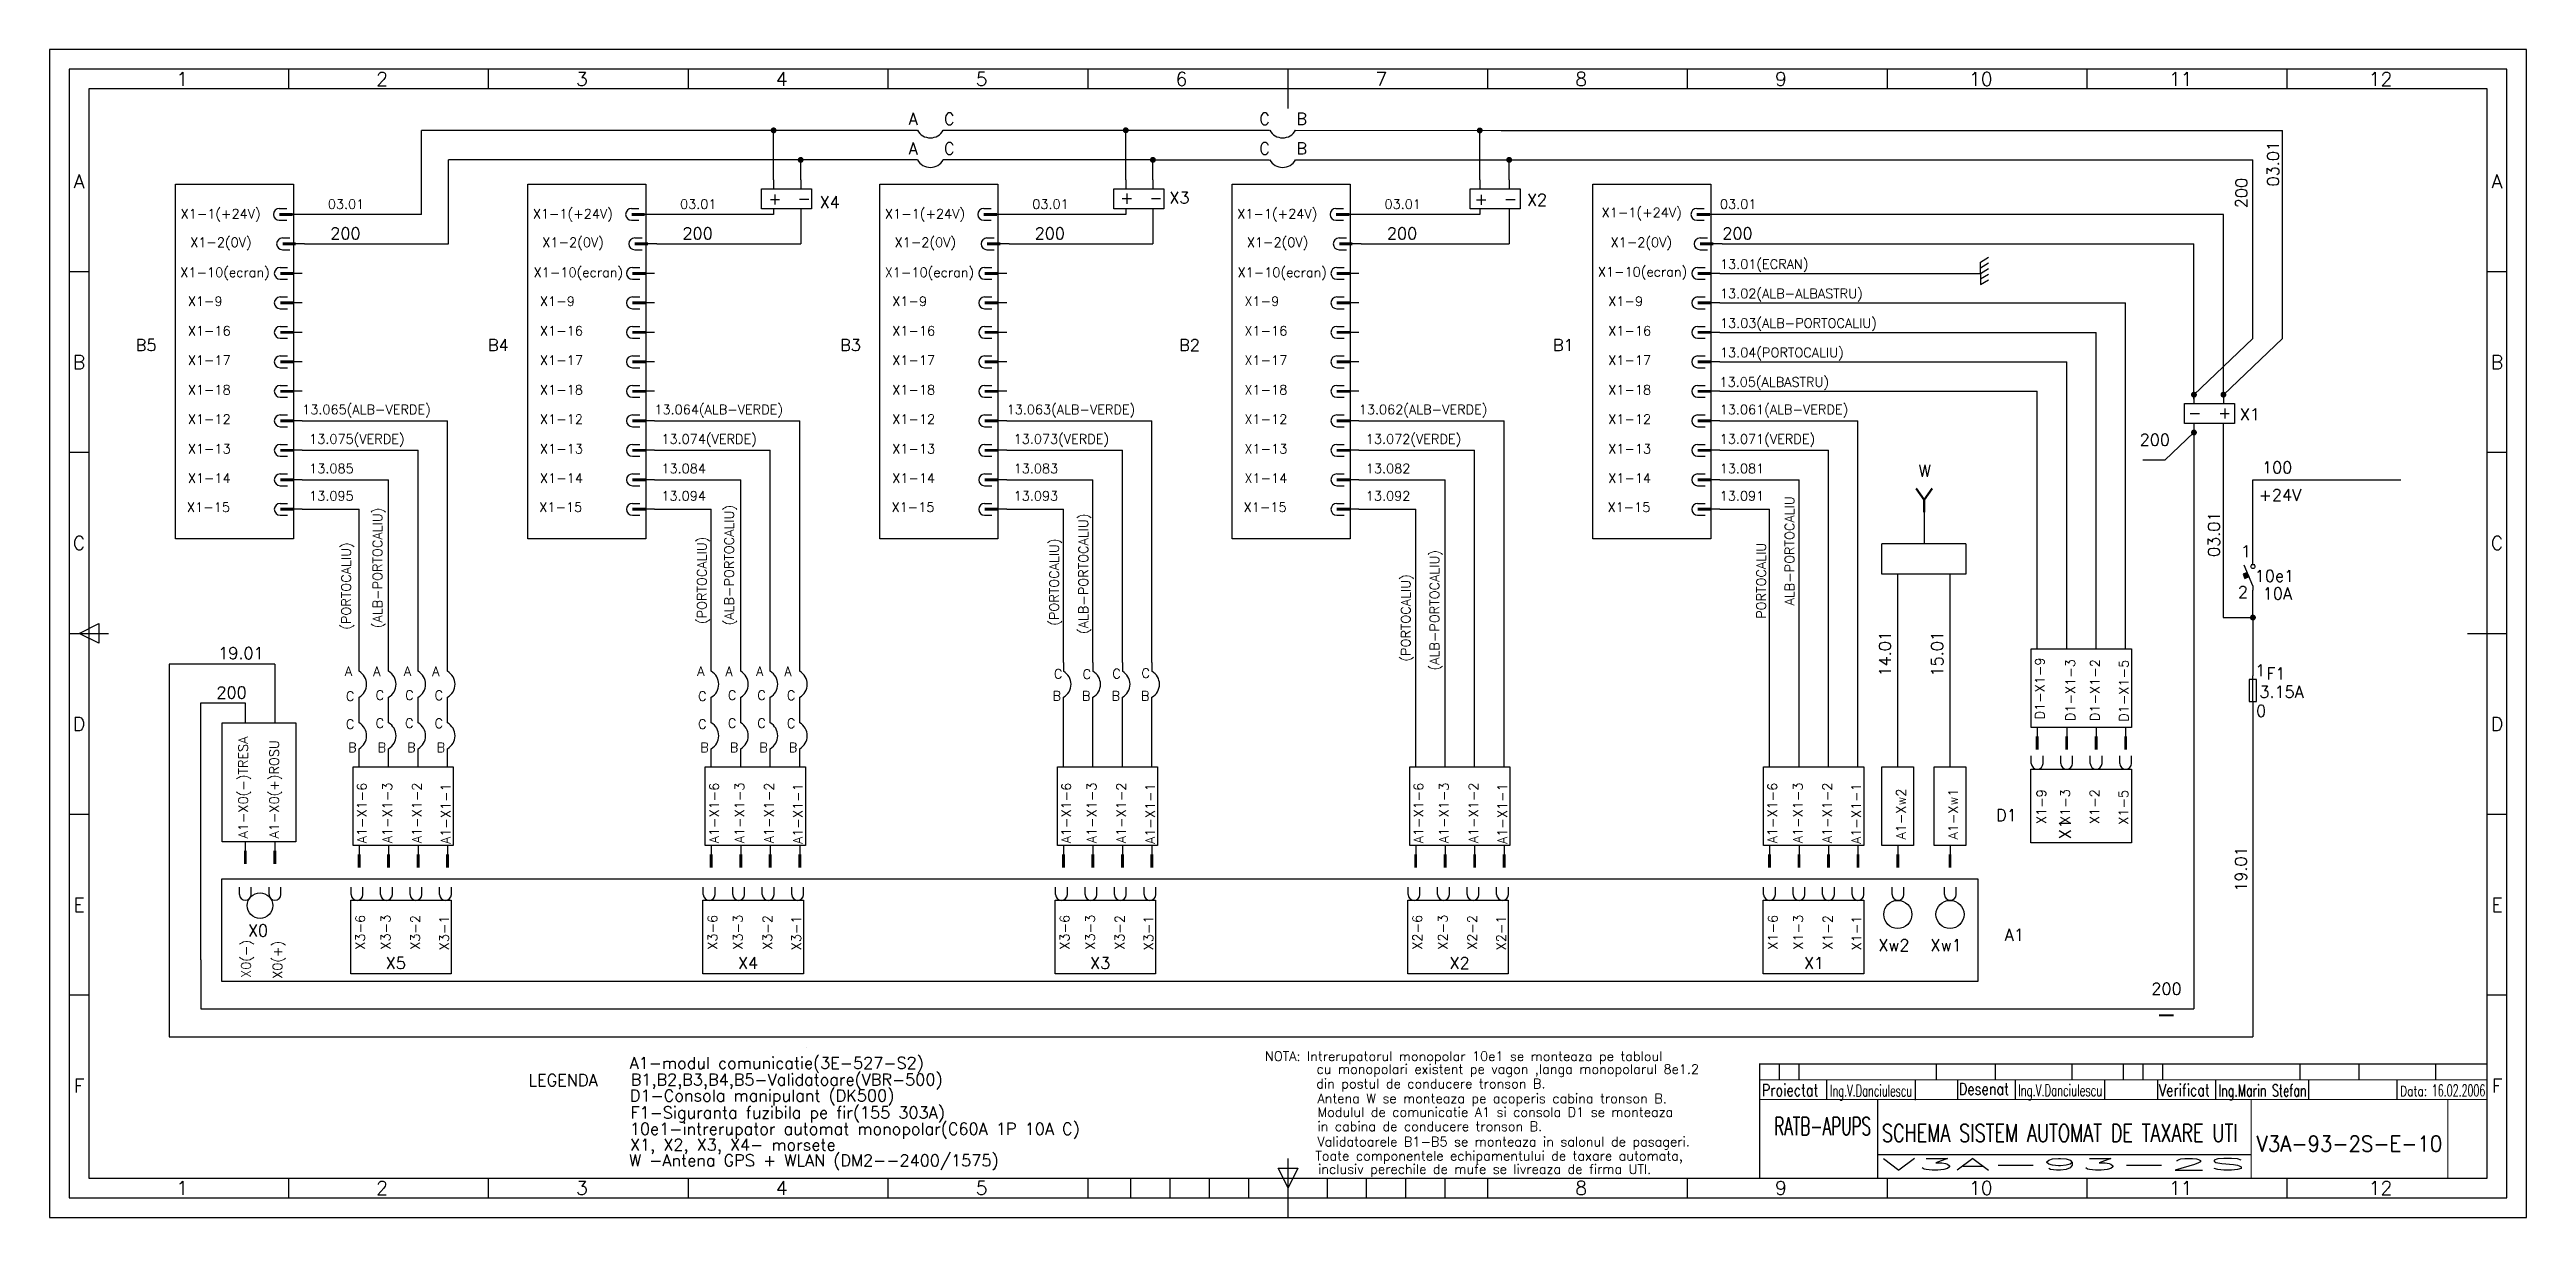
# Model space of a CAD drawing. Header units: millimetres. Extents: x 3156 to 4206, y 1786 to 2083.
# Drawn here: x 3156 to 3786, y 1786 to 2083 of the extents above; entities that cross this region are included whole.
import ezdxf
from ezdxf.enums import TextEntityAlignment as Align

# ---------------------------------------------------------------- set-up
doc = ezdxf.new("R2010")
doc.units = ezdxf.units.MM
for name, color, linetype in [('INDICATOR', 7, 'Continuous'), ('SUBTIRI', 1, 'Continuous'), ('TAG', 2, 'Continuous')]:
    doc.layers.add(name, color=color, linetype=linetype)
doc.styles.add('ISO', font='SIMPLEX.shx')
doc.styles.add('ISOCP', font='SIMPLEX.SHX')
doc.styles.add('ROMANS', font='ROMANS.shx', dxfattribs={"width": 0.8})

msp = doc.modelspace()

# ---------------------------------------------------------------- texts
at = {"layer": 'TAG', "linetype": 'Continuous', "style": 'ISOCP'}
for s, height, p in [('A', 3, (3374.94, 2063.68)), ('C', 3, (3383.93, 2063.68)), ('C', 3, (3464.14, 2063.68)), ('B', 3, (3473.57, 2063.7)), ('A', 3, (3374.94, 2056.16)), ('C', 3, (3383.93, 2056.16)), ('C', 3, (3464.14, 2056.16)), ('B', 3, (3473.57, 2056.18)), ('X1-1(+24V)', 2.4, (3189.78, 2039.85)), ('X1-1(+24V)', 2.4, (3279.37, 2039.85)), ('X4', 3, (3352.28, 2042.49)), ('X1-1(+24V)', 2.4, (3368.95, 2039.85)), ('X3', 3, (3441.26, 2043.66)), ('X1-1(+24V)', 2.4, (3458.54, 2039.85)), ('X2', 3, (3532.19, 2043.1)), ('X1-1(+24V)', 2.4, (3551.24, 2040.17)), ('X1-2(0V)', 2.4, (3192.22, 2032.6)), ('X1-2(0V)', 2.4, (3281.81, 2032.6)), ('X1-2(0V)', 2.4, (3371.39, 2032.6)), ('X1-2(0V)', 2.4, (3460.98, 2032.6)), ('X1-2(0V)', 2.4, (3553.5, 2032.6)), ('X1-10(ecran)', 2.4, (3189.72, 2024.96)), ('X1-10(ecran)', 2.4, (3279.6, 2024.96)), ('X1-10(ecran)', 2.4, (3368.89, 2024.96)), ('X1-10(ecran)', 2.4, (3458.62, 2024.96)), ('X1-10(ecran)', 2.4, (3550.27, 2025.1)), ('X1-9', 2.4, (3191.62, 2017.6)), ('X1-9', 2.4, (3281.21, 2017.6)), ('X1-9', 2.4, (3370.79, 2017.6)), ('X1-9', 2.4, (3460.37, 2017.6)), ('X1-9', 2.4, (3552.9, 2017.6)), ('X1-16', 2.4, (3191.62, 2010.1)), ('X1-16', 2.4, (3281.21, 2010.1)), ('X1-16', 2.4, (3370.79, 2010.1)), ('X1-16', 2.4, (3460.37, 2010.1)), ('X1-16', 2.4, (3552.9, 2010.1)), ('B5', 3, (3178.37, 2006.17)), ('X1-17', 2.4, (3191.62, 2002.6)), ('B4', 3, (3267.95, 2006.17)), ('X1-17', 2.4, (3281.21, 2002.6)), ('B3', 3, (3357.53, 2006.17)), ('X1-17', 2.4, (3370.79, 2002.6)), ('B2', 3, (3443.76, 2006.17)), ('X1-17', 2.4, (3460.37, 2002.6)), ('B1', 3, (3538.83, 2006.17)), ('X1-17', 2.4, (3552.9, 2002.6)), ('X1-18', 2.4, (3191.62, 1995.1)), ('X1-18', 2.4, (3281.21, 1995.1)), ('X1-18', 2.4, (3370.79, 1995.1)), ('X1-18', 2.4, (3460.37, 1995.1)), ('X1-18', 2.4, (3552.9, 1995.1)), ('X1', 3, (3713.53, 1988.57)), ('X1-12', 2.4, (3191.62, 1987.6)), ('X1-12', 2.4, (3281.21, 1987.6)), ('X1-12', 2.4, (3370.79, 1987.6)), ('X1-12', 2.4, (3460.37, 1987.6)), ('X1-12', 2.4, (3552.9, 1987.6)), ('X1-13', 2.4, (3191.62, 1980.1)), ('X1-13', 2.4, (3281.21, 1980.1)), ('X1-13', 2.4, (3370.79, 1980.1)), ('X1-13', 2.4, (3460.37, 1980.1)), ('X1-13', 2.4, (3552.9, 1980.1)), ('X1-14', 2.4, (3191.62, 1972.6)), ('X1-14', 2.4, (3281.21, 1972.6)), ('X1-14', 2.4, (3370.79, 1972.6)), ('X1-14', 2.4, (3460.37, 1972.6)), ('X1-14', 2.4, (3552.9, 1972.6)), ('W ', 3, (3631.84, 1974.19)), ('100', 3, (3719.18, 1975.06)), (' X1-15', 2.4, (3189.79, 1965.25)), (' X1-15', 2.4, (3279.37, 1965.25)), (' X1-15', 2.4, (3368.96, 1965.25)), (' X1-15', 2.4, (3458.54, 1965.25)), (' X1-15', 2.4, (3551.07, 1965.25)), ('Y', 6, (3630.94, 1965.17)), ('+24V ', 3, (3718.35, 1968.03)), ('1', 3, (3713.81, 1953.73)), ('10e1', 3, (3717.34, 1947.46)), ('2', 3, (3713.03, 1943.35)), ('10A', 3, (3719.37, 1942.98)), ('A', 2.4, (3231.57, 1923.53)), ('A', 2.4, (3238.76, 1923.49)), ('A', 2.4, (3246.57, 1923.53)), ('A', 2.4, (3253.76, 1923.49)), ('A', 2.4, (3321.16, 1923.53)), ('A', 2.4, (3328.34, 1923.49)), ('A', 2.4, (3336.16, 1923.53)), ('A', 2.4, (3343.34, 1923.49)), ('C', 2.4, (3411.9, 1922.86)), ('C', 2.4, (3419.21, 1922.75)), ('C', 2.4, (3426.76, 1922.9)), ('C', 2.4, (3434.16, 1923.03)), ('C', 2.4, (3231.82, 1917.17)), ('C', 2.4, (3239.39, 1917.41)), ('C', 2.4, (3246.89, 1917.41)), ('C', 2.4, (3254.39, 1917.39)), ('C', 2.4, (3321.4, 1917.17)), ('C', 2.4, (3328.97, 1917.41)), ('C', 2.4, (3336.47, 1917.41)), ('C', 2.4, (3343.97, 1917.39)), ('B', 2.4, (3411.55, 1917.25)), ('B', 2.4, (3419.05, 1917.25)), ('B', 2.4, (3426.55, 1917.25)), ('B', 2.4, (3434.05, 1917.25)), ('C', 2.4, (3231.82, 1910.07)), ('C', 2.4, (3239.38, 1910.3)), ('C', 2.4, (3246.88, 1910.3)), ('C', 2.4, (3254.38, 1910.28)), ('C', 2.4, (3321.4, 1910.07)), ('C', 2.4, (3328.97, 1910.3)), ('C', 2.4, (3336.47, 1910.3)), ('C', 2.4, (3343.97, 1910.28)), ('B', 2.4, (3232.38, 1904.15)), ('B', 2.4, (3239.88, 1904.15)), ('B', 2.4, (3247.38, 1904.15)), ('B', 2.4, (3254.88, 1904.15)), ('B', 2.4, (3321.96, 1904.15)), ('B', 2.4, (3329.46, 1904.15)), ('B', 2.4, (3336.96, 1904.15)), ('B', 2.4, (3344.46, 1904.15)), ('D1', 3, (3651.54, 1886.63)), ('X0', 3, (3206.88, 1857.29)), ('A1', 3, (3653.74, 1856.19)), ('Xw2', 3, (3621.55, 1853.55)), ('Xw1', 3, (3634.84, 1853.55)), ('X5', 3, (3241.93, 1849.02)), ('X4', 3, (3331.51, 1849.02)), ('X3', 3, (3421.1, 1849.02)), ('X2', 3, (3512.5, 1849.02)), ('X1', 3, (3602.65, 1849.02)), ('A1-modul comunicatie(3E-527-S2)', 3, (3303.98, 1823.6)), ('NOTA: Intrerupatorul monopolar 10e1 se monteaza pe tabloul ', 2.4, (3465.58, 1825.61)), ('LEGENDA', 3, (3278.24, 1819.22)), ('B1,B2,B3,B4,B5-Validatoare(VBR-500)', 3, (3304.25, 1819.37)), ('din postul de conducere tronson B.', 2.4, (3478.63, 1818.65)), ('cu monopolari existent pe vagon ,langa monopolarul 8e1.2', 2.4, (3478.7, 1822.35)), ('D1-Consola manipulant (DK500)', 3, (3304.05, 1815.31)), ('F1-Siguranta fuzibila pe fir(155 303A)', 3, (3304.2, 1810.99)), ('Antena W se monteaza pe acoperis cabina tronson B.', 2.4, (3478.92, 1814.88)), ('10e1-intrerupator automat monopolar(C60A 1P 10A C)', 3, (3304.05, 1806.84)), ('in cabina de conducere tronson B.', 2.4, (3478.92, 1807.78)), ('Modulul de comunicatie A1 si consola D1 se monteaza', 2.4, (3478.92, 1811.41)), ('W -Antena GPS + WLAN (DM2--2400/1575)', 3, (3303.84, 1798.83)), ('X1, X2, X3, X4- morsete', 3, (3304.05, 1802.8)), ('Toate componentele echipamentului de taxare automata,', 2.4, (3478.41, 1800.28)), ('Validatoarele B1-B5 se monteaza in salonul de pasageri.', 2.4, (3478.92, 1803.88)), ('inclusiv perechile de mufe se livreaza de firma UTI.', 2.4, (3479.09, 1796.91))]:
    msp.add_text(s, height=height, dxfattribs=at).set_placement(p)
for s, height, p in [('D1-X1-9', 2.4, (3663.85, 1912.47)), ('D1-X1-3', 2.4, (3671.64, 1912.06)), ('D1-X1-2', 2.4, (3677.89, 1912.06)), (' D1-X1-5', 2.4, (3685.23, 1910.23)), ('A1-X0(-)TRESA', 2.4, (3206.88, 1882.2)), ('A1-X0(+)ROSU', 2.4, (3214.76, 1882.2)), ('A1-X1-6', 2.4, (3237.08, 1880.94)), ('A1-X1-3', 2.4, (3243.55, 1880.97)), ('A1-X1-2', 2.4, (3251.05, 1880.97)), (' A1-X1-1', 2.4, (3258.4, 1879.14)), ('A1-X1-6', 2.4, (3326.67, 1880.94)), ('A1-X1-3', 2.4, (3333.13, 1880.97)), ('A1-X1-2', 2.4, (3340.63, 1880.97)), (' A1-X1-1', 2.4, (3347.98, 1879.14)), ('A1-X1-6', 2.4, (3416.25, 1880.94)), ('A1-X1-3', 2.4, (3422.72, 1880.97)), ('A1-X1-2', 2.4, (3430.22, 1880.97)), (' A1-X1-1', 2.4, (3437.57, 1879.14)), ('A1-X1-6', 2.4, (3505.84, 1880.94)), ('A1-X1-3', 2.4, (3512.3, 1880.97)), ('A1-X1-2', 2.4, (3519.8, 1880.97)), (' A1-X1-1', 2.4, (3527.15, 1879.14)), ('A1-X1-6', 2.4, (3595.84, 1880.94)), ('A1-X1-3', 2.4, (3602.3, 1880.97)), ('A1-X1-2', 2.4, (3609.8, 1880.97)), (' A1-X1-1', 2.4, (3617.15, 1879.14)), ('A1-Xw2', 2.4, (3628.55, 1881.93)), ('A1-Xw1', 2.4, (3641.84, 1881.93)), ('X1-9', 2.4, (3664.26, 1885.87)), ('X1-3', 2.4, (3670.3, 1885.87)), ('X1-2', 2.4, (3677.8, 1885.87)), (' X1-5', 2.4, (3685.15, 1884.04)), ('X1', 3, (3670.55, 1882.06)), ('X3-6', 2.4, (3236.68, 1853.91)), ('X3-3', 2.4, (3243.15, 1853.94)), ('X3-2', 2.4, (3250.65, 1853.87)), (' X3-1', 2.4, (3258, 1852.11)), ('X3-6', 2.4, (3326.27, 1853.91)), ('X3-3', 2.4, (3332.73, 1853.94)), ('X3-2', 2.4, (3340.23, 1853.87)), (' X3-1', 2.4, (3347.58, 1852.11)), ('X3-6', 2.4, (3415.85, 1853.91)), ('X3-3', 2.4, (3422.32, 1853.94)), ('X3-2', 2.4, (3429.82, 1853.87)), (' X3-1', 2.4, (3437.17, 1852.11)), ('X2-6', 2.4, (3505.54, 1853.91)), ('X2-3', 2.4, (3512.01, 1853.94)), ('X2-2', 2.4, (3519.51, 1853.87)), (' X2-1', 2.4, (3526.86, 1852.11)), ('X1-6', 2.4, (3595.96, 1853.91)), ('X1-3', 2.4, (3602.42, 1853.94)), ('X1-2', 2.4, (3609.92, 1853.87)), (' X1-1', 2.4, (3617.27, 1852.11)), ('X0(-)', 2.4, (3207.61, 1846.74)), ('X0(+)', 2.4, (3215.63, 1846.5))]:
    msp.add_text(s, height=height, rotation=90, dxfattribs=at).set_placement(p)
for tag, p, height in [('03.01', (3723.49, 2048), 3), ('200', (3715.43, 2042.46), 3), ('(ALB-PORTOCALIU)', (3241.07, 1935.66), 2.4), ('(ALB-PORTOCALIU)', (3330.49, 1936.37), 2.4), ('ALB-PORTOCALIU', (3600.23, 1941.43), 2.4), ('(ALB-PORTOCALIU)', (3420.59, 1934.18), 2.4), ('03.01', (3708.46, 1953.77), 3), ('(PORTOCALIU)', (3233.09, 1935.27), 2.4), ('(PORTOCALIU)', (3323.57, 1936.71), 2.4), ('(PORTOCALIU)', (3413.16, 1936.28), 2.4), ('(ALB-PORTOCALIU)', (3509.92, 1924.9), 2.4), ('PORTOCALIU', (3593.02, 1938.04), 2.4), ('(PORTOCALIU)', (3502.59, 1927.16), 2.4), ('14.01', (3624.77, 1923.38), 3), ('15.01', (3638.05, 1923.38), 3), ('19.01', (3715.33, 1868.63), 3)]:
    msp.add_attdef(tag, p, '1', height=height, rotation=90, dxfattribs=at)
for tag, p, s, height in [('03.01', (3227.23, 2042.32), '1', 2.4), ('03.01', (3316.82, 2042.32), '1', 2.4), ('+', (3339.27, 2043.41), '1', 3), ('-', (3346.72, 2043.44), '1', 3), ('03.01', (3406.4, 2042.32), '1', 2.4), ('+', (3428.79, 2043.62), '1', 3), ('-', (3436.23, 2043.66), '1', 3), ('03.01', (3495.99, 2042.32), '1', 2.4), ('+', (3518.91, 2043.33), '1', 3), ('-', (3526.36, 2043.36), '1', 3), ('03.01', (3581.32, 2042.32), '1', 2.4), ('200', (3227.84, 2034.56), '1', 3), ('200', (3317.42, 2034.56), '1', 3), ('200', (3407.01, 2034.56), '1', 3), ('200', (3496.59, 2034.56), '1', 3), ('200', (3581.92, 2034.56), '1', 3), ('13.01(ECRAN)', (3581.32, 2027.06), '1', 2.4), ('13.02(ALB-ALBASTRU)', (3581.32, 2019.56), '1', 2.4), ('13.03(ALB-PORTOCALIU)', (3581.32, 2012.06), '1', 2.4), ('13.04(PORTOCALIU)', (3581.32, 2004.56), '1', 2.4), ('13.05(ALBASTRU)', (3581.2, 1997.06), '1', 2.4), ('13.065(ALB-VERDE)', (3220.71, 1990.08), '1', 2.4), ('13.064(ALB-VERDE)', (3310.3, 1990.08), '1', 2.4), ('13.063(ALB-VERDE)', (3399.88, 1990.08), '1', 2.4), ('13.062(ALB-VERDE)', (3489.46, 1990.08), '1', 2.4), ('13.061(ALB-VERDE)', (3581.25, 1990.08), '1', 2.4), ('+', (3708.04, 1988.97), '1', 3), ('13.075(VERDE)', (3222.49, 1982.58), '1', 2.4), ('13.074(VERDE)', (3312.08, 1982.58), '1', 2.4), ('13.073(VERDE)', (3401.66, 1982.58), '1', 2.4), ('13.072(VERDE)', (3491.25, 1982.58), '1', 2.4), ('13.071(VERDE)', (3581.25, 1982.58), '1', 2.4), ('200', (3688.07, 1982.09), '1', 3), ('-', (3700.42, 1989.01), '1', 3), ('13.085', (3222.49, 1975.08), '1', 2.4), ('13.084', (3312.08, 1975.08), '1', 2.4), ('13.083', (3401.66, 1975.08), '1', 2.4), ('13.082', (3491.25, 1975.08), '1', 2.4), ('13.081', (3581.25, 1975.08), '1', 2.4), ('13.095', (3222.49, 1968.1), '1', 2.4), ('13.094', (3312.08, 1968.1), '1', 2.4), ('13.093', (3401.66, 1968.1), '1', 2.4), ('13.092', (3491.25, 1968.1), '1', 2.4), ('13.091', (3581.25, 1968.1), '1', 2.4), ('19.01', (3199.34, 1927.83), '1', 3), ('1', (3717.47, 1923.44), '1', 3), ('F1', (3720.28, 1922.63), '100', 3), ('200', (3198.89, 1917.79), '1', 3), ('0', (3717.66, 1913.11), '2', 3), ('3.15A', (3718.49, 1917.98), '100', 3), ('200', (3691.04, 1842.49), '1', 3)]:
    msp.add_attdef(tag, p, s, height=height, dxfattribs=at)

# ---------------------------------------------------------------- blocks, each defined once
blk = doc.blocks.new('indic-el')
at = {"layer": 'INDICATOR', "color": 1}
for p, q in [((-180, 25), (-180, 29)), ((-175, 25), (-175, 29)), ((-140, 25), (-140, 29)), ((-125, 25), (-125, 29)), ((-105.5, 25), (-105.5, 29)), ((-87.5, 25), (-87.5, 29)), ((-82.5, 25), (-82.5, 29)), ((-47.5, 25), (-47.5, 29)), ((-32.5, 25), (-32.5, 29)), ((-13, 25), (-13, 29)), ((-167.9, 20), (-167.9, 25)), ((-145.42, 19.8), (-145.42, 24.8)), ((-134.65, 20.08), (-134.65, 25.08)), ((-119.93, 20), (-119.93, 25)), ((-97.19, 20), (-97.19, 25)), ((-83.77, 20), (-83.77, 25)), ((-69.03, 20), (-69.03, 25)), ((-45.33, 20), (-45.33, 25)), ((-22.83, 20), (-22.83, 25)), ((-155, 6), (-60, 6))]:
    blk.add_line(p, q, dxfattribs=at)
at = {"layer": 'INDICATOR'}
blk.add_line((-92.5, 25), (-92.5, 29), dxfattribs=at)
at = {"layer": 'INDICATOR', "const_width": 0.3, "flags": 128}
for points in [[(0, 29), (-185, 29), (-185, 0)], [(0, 25), (-185, 25)], [(0, 20), (-185, 20)], [(-155, 0), (-155, 20)], [(-60, 0), (-60, 20)], [(-10, 0), (-10, 20)]]:
    blk.add_lwpolyline(points, dxfattribs=at)
at = {"layer": 'INDICATOR', "color": 1, "style": 'ROMANS', "width": 0.8}
for s, height, p in [('Proiectat', 3, (-184.48, 20.88)), ('Desenat', 3, (-134.37, 21.17)), ('Verificat', 3, (-83.49, 20.88)), ('Data:', 2.5, (-22.15, 20.88))]:
    blk.add_text(s, height=height, dxfattribs=at).set_placement(p)
at = {"layer": 'INDICATOR', "style": 'ROMANS', "width": 0.570908}
blk.add_text('RATB-APUPS', height=4.5, dxfattribs=at).set_placement((-181.28, 10.96), (-156.69, 10.96), align=Align.FIT)
at = {"layer": 'INDICATOR', "color": 1, "style": 'ROMANS'}
for tag, height, width, p, p2 in [('PROIECTAT', 3, 0.908325, (-167.12, 20.74), (-146.23, 20.74)), ('DESENAT', 3, 1.116423, (-119.25, 20.84), (-97.88, 20.84)), ('VERIFICAT', 3, 1.074468, (-68.34, 20.8), (-45.93, 20.8)), ('DATA', 3, 1.321041, (-14.04, 20.81), (-0.45, 20.81)), ('NUME_DESEN', 4.5, 2.080219, (-153.9, 9.22), (-61.18, 9.22)), ('NUMAR', 4, 2.383056, (-58.61, 6.76), (-11.4, 6.76)), ('ANS', 3, 11.421134, (-154.04, 2.01), (-61.04, 2.01))]:
    blk.add_attdef(tag, text='', height=height, dxfattribs=dict(at, width=width)).set_placement(p, p2, align=Align.FIT)
blk = doc.blocks.new('3a4')
at = {"color": 70}
for p, q in [((-569.17, 287), (-569.17, 292)), ((-518.34, 287), (-518.34, 292)), ((-467.51, 287), (-467.51, 292)), ((-416.68, 287), (-416.68, 292)), ((-365.85, 287), (-365.85, 292)), ((-315, 282), (-315, 292)), ((-264.19, 287), (-264.19, 292)), ((-213.36, 287), (-213.36, 292)), ((-162.53, 287), (-162.53, 292)), ((-111.7, 287), (-111.7, 292)), ((-60.87, 287), (-60.87, 292)), ((-620, 240.5), (-625, 240.5)), ((-5, 240.5), (-10, 240.5)), ((-620, 194.5), (-625, 194.5)), ((-5, 194.5), (-10, 194.5)), ((-625, 148.5), (-615, 148.5)), ((-622.5, 148.5), (-617.5, 151)), ((-617.5, 146), (-622.5, 148.5)), ((-617.5, 151), (-617.5, 146)), ((-15, 148.5), (-5, 148.5)), ((-620, 102.5), (-625, 102.5)), ((-5, 102.5), (-10, 102.5)), ((-620, 56.5), (-625, 56.5)), ((-5, 56.5), (-10, 56.5)), ((-315, 10), (-315, 15)), ((-569.17, 5), (-569.17, 10)), ((-518.34, 5), (-518.34, 10)), ((-467.51, 5), (-467.51, 10)), ((-416.68, 5), (-416.68, 10)), ((-365.85, 5), (-365.85, 10)), ((-365.85, 5), (-365.85, 10)), ((-355, 5), (-355, 10)), ((-345, 5), (-345, 10)), ((-335, 5), (-335, 10)), ((-325, 5), (-325, 10)), ((-315, 7.5), (-317.5, 12.5)), ((-317.5, 12.5), (-312.5, 12.5)), ((-312.5, 12.5), (-315, 7.5)), ((-315, 0), (-315, 10)), ((-305, 5), (-305, 10)), ((-295, 5), (-295, 10)), ((-285, 5), (-285, 10)), ((-275, 5), (-275, 10)), ((-264.19, 5), (-264.19, 10)), ((-264.19, 5), (-264.19, 10)), ((-213.36, 5), (-213.36, 10)), ((-162.53, 5), (-162.53, 10)), ((-111.7, 5), (-111.7, 10)), ((-60.87, 5), (-60.87, 10))]:
    blk.add_line(p, q, dxfattribs=at)
at = {"color": 240}
for points in [[(0, 0), (0, 297), (-630, 297), (-630, 0)], [(-5, 5), (-5, 292), (-625, 292), (-625, 5)]]:
    blk.add_lwpolyline(points, close=True, dxfattribs=at)
at = {"color": 70}
blk.add_lwpolyline([(-620, 287), (-620, 10), (-10, 10), (-10, 287)], close=True, dxfattribs=at)
at = {"color": 50, "style": 'ISO'}
for s, p in [('1', (-596.25, 289.5)), ('2', (-545.42, 289.5)), ('3', (-494.59, 289.5)), ('4', (-443.76, 289.5)), ('5', (-392.93, 289.5)), ('6', (-342.1, 289.5)), ('7', (-291.27, 289.5)), ('8', (-240.44, 289.5)), ('9', (-189.61, 289.5)), ('10', (-138.78, 289.5)), ('11', (-87.95, 289.5)), ('12', (-37.12, 289.5)), ('A', (-622.5, 263.5)), ('A', (-7.5, 263.5)), ('B', (-622.5, 217.5)), ('B', (-7.5, 217.5)), ('C', (-622.5, 171.5)), ('C', (-7.5, 171.5)), ('D', (-622.5, 125.5)), ('D', (-7.5, 125.5)), ('E', (-622.5, 79.5)), ('E', (-7.5, 79.5)), ('F', (-622.5, 33.5)), ('F', (-7.5, 33.5)), ('1', (-596.25, 7.5)), ('2', (-545.42, 7.5)), ('3', (-494.59, 7.5)), ('4', (-443.76, 7.5)), ('5', (-392.93, 7.5)), ('8', (-240.44, 7.5)), ('9', (-189.61, 7.5)), ('10', (-138.78, 7.5)), ('11', (-87.95, 7.5)), ('12', (-37.12, 7.5))]:
    blk.add_text(s, height=3.5, dxfattribs=at).set_placement(p, align=Align.MIDDLE)

# ---------------------------------------------------------------- linework, layer by layer
at = {"color": 1}
msp.add_line((3156.45, 2082.82), (3156.45, 1785.82), dxfattribs=at)
at = {"color": 2}
for p, q in [((3647.6, 2028.75), (3649.64, 2029.99)), ((3647.6, 2025.9), (3647.6, 2028.75)), ((3647.6, 2027.33), (3649.64, 2028.57)), ((3647.6, 2025.9), (3649.65, 2027.14)), ((3647.6, 2025.9), (3647.6, 2023.05)), ((3647.6, 2024.47), (3649.65, 2025.71)), ((3647.61, 2023.05), (3649.65, 2024.29))]:
    msp.add_line(p, q, dxfattribs=at)
at = {"layer": 'SUBTIRI', "linetype": 'Continuous'}
msp.add_line((3348.92, 1828.98), (3348.92, 1828.98), dxfattribs=at)
at = {"layer": 'TAG', "linetype": 'Continuous'}
for p, q in [((3251.02, 2040.9), (3251.02, 2062.26)), ((3377.21, 2062.26), (3251.02, 2062.26)), ((3340.6, 2049.72), (3340.61, 2062.24)), ((3430.19, 2062.26), (3383.77, 2062.26)), ((3430.19, 2062.29), (3466.78, 2062.28)), ((3430.19, 2062.26), (3430.19, 2062.29)), ((3430.19, 2049.72), (3430.19, 2062.24)), ((3473.36, 2062.28), (3525.66, 2062.26)), ((3520.21, 2049.72), (3520.21, 2062.24)), ((3525.66, 2062.26), (3724.38, 2062.26)), ((3724.38, 2018.4), (3724.38, 2062.26)), ((3257.91, 2033.4), (3257.91, 2054.76)), ((3377.2, 2054.76), (3257.91, 2054.76)), ((3347.5, 2049.72), (3347.5, 2054.76)), ((3437.08, 2054.76), (3383.78, 2054.76)), ((3437.08, 2054.76), (3466.78, 2054.76)), ((3437.08, 2049.72), (3437.08, 2054.76)), ((3473.36, 2054.76), (3716.88, 2054.76)), ((3527.71, 2049.72), (3527.71, 2054.76)), ((3532.32, 2054.76), (3535.62, 2054.76)), ((3716.88, 2018.4), (3716.88, 2054.76)), ((3340.6, 2042.31), (3340.6, 2040.9)), ((3347.5, 2042.31), (3347.5, 2033.4)), ((3430.19, 2042.31), (3430.19, 2040.9)), ((3437.08, 2042.31), (3437.08, 2033.4)), ((3520.21, 2042.31), (3520.21, 2040.9)), ((3527.71, 2042.31), (3527.71, 2033.4)), ((3251.02, 2040.9), (3220.52, 2040.9)), ((3340.6, 2040.9), (3310.1, 2040.9)), ((3430.19, 2040.9), (3399.69, 2040.9)), ((3520.21, 2040.9), (3489.27, 2040.9)), ((3709.38, 2040.9), (3581.05, 2040.9)), ((3709.38, 2018.4), (3709.38, 2040.9)), ((3221.33, 2033.4), (3257.91, 2033.4)), ((3310.92, 2033.4), (3347.5, 2033.4)), ((3400.5, 2033.4), (3437.08, 2033.4)), ((3490.09, 2033.4), (3527.71, 2033.4)), ((3581.87, 2033.4), (3701.88, 2033.4)), ((3701.88, 2018.4), (3701.88, 2033.4)), ((3581.27, 2025.9), (3647.6, 2025.9)), ((3581.27, 2018.4), (3684.5, 2018.4)), ((3684.5, 1930.44), (3684.5, 2018.4)), ((3701.88, 1993.88), (3701.88, 2018.4)), ((3709.38, 1995.05), (3709.38, 2018.4)), ((3716.88, 2009.3), (3716.88, 2018.4)), ((3724.38, 2009.3), (3724.38, 2018.4)), ((3581.27, 2010.9), (3677, 2010.9)), ((3677, 1930.44), (3677, 2010.9)), ((3701.88, 1995.05), (3716.88, 2009.3)), ((3709.38, 1995.05), (3724.38, 2009.3)), ((3581.27, 2003.4), (3669.5, 2003.4)), ((3669.5, 1930.44), (3669.5, 2003.4)), ((3581.27, 1995.9), (3662, 1995.9)), ((3662, 1930.44), (3662, 1995.9)), ((3220.73, 1988.4), (3257.67, 1988.4)), ((3257.67, 1953.91), (3257.67, 1988.4)), ((3310.32, 1988.4), (3347.25, 1988.4)), ((3347.25, 1953.91), (3347.25, 1988.4)), ((3399.9, 1988.4), (3436.84, 1988.4)), ((3436.84, 1953.91), (3436.84, 1988.4)), ((3489.48, 1988.4), (3526.42, 1988.4)), ((3526.42, 1953.91), (3526.42, 1988.4)), ((3581.27, 1988.4), (3616.42, 1988.4)), ((3616.42, 1925.03), (3616.42, 1988.4)), ((3694.46, 1978.38), (3701.88, 1985.43)), ((3701.88, 1987.68), (3701.88, 1838.83)), ((3709.33, 1987.68), (3709.33, 1938.38)), ((3220.73, 1980.9), (3250.17, 1980.9)), ((3250.17, 1946.41), (3250.17, 1980.9)), ((3310.32, 1980.9), (3339.75, 1980.9)), ((3339.75, 1946.41), (3339.75, 1980.9)), ((3399.9, 1980.9), (3429.34, 1980.9)), ((3429.34, 1946.41), (3429.34, 1980.9)), ((3489.48, 1980.9), (3518.92, 1980.9)), ((3518.92, 1946.41), (3518.92, 1980.9)), ((3581.27, 1980.9), (3608.92, 1980.9)), ((3608.92, 1925.03), (3608.92, 1980.9)), ((3694.46, 1978.38), (3688.84, 1978.39)), ((3220.73, 1973.4), (3242.67, 1973.4)), ((3242.67, 1938.91), (3242.67, 1973.4)), ((3310.32, 1973.4), (3332.25, 1973.4)), ((3332.25, 1938.91), (3332.25, 1973.4)), ((3399.9, 1973.4), (3421.84, 1973.4)), ((3421.84, 1938.91), (3421.84, 1973.4)), ((3489.48, 1973.4), (3511.42, 1973.4)), ((3511.42, 1938.91), (3511.42, 1973.4)), ((3581.27, 1973.4), (3601.42, 1973.4)), ((3601.42, 1925.03), (3601.42, 1973.4)), ((3716.88, 1952.82), (3716.88, 1973.41)), ((3716.88, 1973.41), (3754.5, 1973.41)), ((3220.73, 1965.9), (3235.17, 1965.9)), ((3235.17, 1931.41), (3235.17, 1965.9)), ((3310.32, 1965.9), (3324.75, 1965.9)), ((3324.75, 1931.41), (3324.75, 1965.9)), ((3399.9, 1965.9), (3414.34, 1965.9)), ((3414.34, 1931.41), (3414.34, 1965.9)), ((3489.48, 1965.9), (3503.92, 1965.9)), ((3503.92, 1931.41), (3503.92, 1965.9)), ((3581.27, 1965.9), (3593.92, 1965.9)), ((3593.92, 1925.03), (3593.92, 1965.9)), ((3633.24, 1965.09), (3633.24, 1957.15)), ((3257.67, 1925.03), (3257.67, 1953.91)), ((3347.25, 1925.03), (3347.25, 1953.91)), ((3436.84, 1926.98), (3436.84, 1953.91)), ((3526.42, 1925.03), (3526.42, 1953.91)), ((3622.52, 1949.43), (3622.52, 1957.15)), ((3643.85, 1957.15), (3622.52, 1957.15)), ((3643.85, 1957.15), (3643.85, 1949.43)), ((3643.85, 1949.43), (3622.52, 1949.43)), ((3626.54, 1900.43), (3626.54, 1949.43)), ((3639.83, 1900.43), (3639.83, 1949.43)), ((3716.88, 1946.45), (3714.63, 1951.7)), ((3716.41, 1951.89), (3717.35, 1951.89)), ((3716.88, 1951.89), (3716.88, 1952.82)), ((3716.88, 1951.89), (3716.88, 1952.82)), ((3250.17, 1925.03), (3250.17, 1946.41)), ((3339.75, 1925.03), (3339.75, 1946.41)), ((3429.34, 1926.98), (3429.34, 1946.41)), ((3518.92, 1925.03), (3518.92, 1946.41)), ((3716.88, 1946.45), (3716.88, 1945.32)), ((3716.88, 1946.26), (3716.88, 1945.33)), ((3716.88, 1938.38), (3716.88, 1945.33)), ((3242.67, 1925.03), (3242.67, 1938.91)), ((3332.25, 1925.03), (3332.25, 1938.91)), ((3421.84, 1926.98), (3421.84, 1938.91)), ((3511.42, 1925.03), (3511.42, 1938.91)), ((3709.33, 1938.38), (3717.25, 1938.38)), ((3716.88, 1938.01), (3716.88, 1923.57)), ((3235.17, 1925.03), (3235.17, 1931.41)), ((3324.75, 1925.03), (3324.75, 1931.41)), ((3414.34, 1926.98), (3414.34, 1931.41)), ((3503.92, 1925.03), (3503.92, 1931.41)), ((3660.48, 1910.37), (3660.48, 1930.44)), ((3660.48, 1930.44), (3685.95, 1930.44)), ((3685.95, 1930.44), (3685.95, 1910.37)), ((3186.91, 1926.51), (3186.91, 1861.14)), ((3213.74, 1926.51), (3186.91, 1926.51)), ((3213.74, 1926.51), (3213.74, 1911.59)), ((3235.17, 1924.7), (3235.17, 1925.03)), ((3242.67, 1924.7), (3242.67, 1925.03)), ((3250.17, 1924.7), (3250.17, 1925.03)), ((3257.67, 1924.7), (3257.67, 1925.03)), ((3324.75, 1924.7), (3324.75, 1925.03)), ((3332.25, 1924.7), (3332.25, 1925.03)), ((3339.75, 1924.7), (3339.75, 1925.03)), ((3347.25, 1924.7), (3347.25, 1925.03)), ((3414.34, 1926.98), (3414.34, 1924.7)), ((3421.84, 1926.98), (3421.84, 1924.7)), ((3429.34, 1926.98), (3429.34, 1924.7)), ((3436.84, 1926.98), (3436.84, 1924.7)), ((3503.92, 1900.43), (3503.92, 1925.03)), ((3511.42, 1900.43), (3511.42, 1925.03)), ((3518.92, 1900.43), (3518.92, 1925.03)), ((3526.42, 1900.43), (3526.42, 1925.03)), ((3593.92, 1900.43), (3593.92, 1925.03)), ((3601.42, 1900.43), (3601.42, 1925.03)), ((3608.92, 1900.43), (3608.92, 1925.03)), ((3616.42, 1900.43), (3616.42, 1925.03)), ((3716.88, 1922.63), (3716.88, 1923.57)), ((3716.88, 1917.01), (3716.88, 1922.63)), ((3194.92, 1851.33), (3194.92, 1916.66)), ((3194.92, 1916.66), (3206.24, 1916.66)), ((3206.24, 1916.66), (3206.24, 1911.59)), ((3235.17, 1911.6), (3235.17, 1918.12)), ((3235.17, 1911.6), (3235.17, 1918.12)), ((3242.67, 1911.6), (3242.67, 1918.12)), ((3242.67, 1911.6), (3242.67, 1918.12)), ((3250.17, 1911.6), (3250.17, 1918.12)), ((3250.17, 1911.6), (3250.17, 1918.12)), ((3257.67, 1911.6), (3257.67, 1918.12)), ((3257.67, 1911.6), (3257.67, 1918.12)), ((3324.75, 1911.6), (3324.75, 1918.12)), ((3332.25, 1911.6), (3332.25, 1918.12)), ((3339.75, 1911.6), (3339.75, 1918.12)), ((3347.25, 1911.6), (3347.25, 1918.12)), ((3414.34, 1900.43), (3414.34, 1918.12)), ((3421.84, 1900.43), (3421.84, 1918.12)), ((3429.34, 1900.43), (3429.34, 1918.12)), ((3436.84, 1900.43), (3436.84, 1918.12)), ((3716.88, 1917.01), (3716.88, 1916.07)), ((3716.88, 1916.07), (3716.88, 1831.74)), ((3685.95, 1910.37), (3660.48, 1910.37)), ((3235.17, 1900.43), (3235.17, 1905.02)), ((3242.67, 1900.43), (3242.67, 1905.02)), ((3250.17, 1900.43), (3250.17, 1905.02)), ((3257.67, 1900.43), (3257.67, 1905.02)), ((3324.75, 1900.43), (3324.75, 1905.02)), ((3332.25, 1900.43), (3332.25, 1905.02)), ((3339.75, 1900.43), (3339.75, 1905.02)), ((3347.25, 1900.43), (3347.25, 1905.02)), ((3622.52, 1880.41), (3622.52, 1900.43)), ((3622.52, 1900.43), (3630.56, 1900.43)), ((3630.56, 1900.43), (3630.56, 1880.41)), ((3635.81, 1880.41), (3635.81, 1900.43)), ((3635.81, 1900.43), (3643.85, 1900.43)), ((3643.85, 1900.43), (3643.85, 1880.41)), ((3235.17, 1880.41), (3235.17, 1880.49)), ((3242.67, 1880.41), (3242.67, 1880.49)), ((3250.17, 1880.41), (3250.17, 1880.49)), ((3257.67, 1880.41), (3257.67, 1880.46)), ((3324.75, 1880.41), (3324.75, 1880.49)), ((3332.25, 1880.41), (3332.25, 1880.49)), ((3339.75, 1880.41), (3339.75, 1880.49)), ((3347.25, 1880.41), (3347.25, 1880.46)), ((3414.34, 1880.41), (3414.34, 1880.49)), ((3421.84, 1880.41), (3421.84, 1880.49)), ((3429.34, 1880.41), (3429.34, 1880.49)), ((3436.84, 1880.41), (3436.84, 1880.46)), ((3503.92, 1880.41), (3503.92, 1880.49)), ((3511.42, 1880.41), (3511.42, 1880.49)), ((3518.92, 1880.41), (3518.92, 1880.49)), ((3526.42, 1880.41), (3526.42, 1880.46)), ((3593.92, 1880.41), (3593.92, 1880.49)), ((3601.42, 1880.41), (3601.42, 1880.49)), ((3608.92, 1880.41), (3608.92, 1880.49)), ((3616.42, 1880.41), (3616.42, 1880.46)), ((3630.56, 1880.41), (3622.52, 1880.41)), ((3643.85, 1880.41), (3635.81, 1880.41)), ((3647.02, 1871.81), (3200.19, 1871.81)), ((3200.19, 1871.81), (3200.19, 1845.93)), ((3647.02, 1845.93), (3647.02, 1871.81)), ((3186.91, 1861.14), (3186.91, 1831.74)), ((3194.92, 1851.33), (3194.92, 1838.83)), ((3200.19, 1845.93), (3647.02, 1845.93)), ((3194.92, 1838.83), (3701.88, 1838.83)), ((3186.91, 1831.74), (3716.88, 1831.74))]:
    msp.add_line(p, q, dxfattribs=at)
at = {"layer": 'TAG', "linetype": 'Continuous', "const_width": 0.75}
for points in [[(3340.23, 2062.26, 1), (3340.98, 2062.26, 1)], [(3429.81, 2062.29, 1), (3430.56, 2062.29, 1)], [(3519.84, 2062.24, 1), (3520.59, 2062.24, 1)], [(3347.12, 2054.76, 1), (3347.87, 2054.76, 1)], [(3436.71, 2054.76, 1), (3437.46, 2054.76, 1)], [(3527.33, 2054.76, 1), (3528.08, 2054.76, 1)], [(3701.5, 1995.05, 1), (3702.25, 1995.05, 1)], [(3709, 1995.05, 1), (3709.75, 1995.05, 1)], [(3701.5, 1985.43, -1), (3702.25, 1985.43, -1)], [(3716.5, 1938.38, 1), (3717.25, 1938.38, 1)]]:
    msp.add_lwpolyline(points, format="xyb", close=True, dxfattribs=at)
at = {"layer": 'TAG', "linetype": 'Continuous'}
for points in [[(3188.48, 2048.59), (3218.48, 2048.59), (3218.48, 1958.4), (3188.48, 1958.4)], [(3278.07, 2048.59), (3308.07, 2048.59), (3308.07, 1958.4), (3278.07, 1958.4)], [(3367.65, 2048.59), (3397.65, 2048.59), (3397.65, 1958.4), (3367.65, 1958.4)], [(3457.23, 2048.59), (3487.23, 2048.59), (3487.23, 1958.4), (3457.23, 1958.4)], [(3549.02, 2048.59), (3579.02, 2048.59), (3579.02, 1958.4), (3549.02, 1958.4)], [(3337.55, 2047.43), (3350.28, 2047.43), (3350.28, 2042.31), (3337.55, 2042.31)], [(3427.13, 2047.43), (3439.86, 2047.43), (3439.86, 2042.31), (3427.13, 2042.31)], [(3517.76, 2047.43), (3530.49, 2047.43), (3530.49, 2042.31), (3517.76, 2042.31)], [(3699.43, 1992.8), (3712.16, 1992.8), (3712.16, 1987.68), (3699.43, 1987.68)], [(3200.36, 1881.32), (3200.36, 1911.59), (3219.09, 1911.59), (3219.09, 1881.32)], [(3233.65, 1900.43), (3259.12, 1900.43), (3259.12, 1880.41), (3233.65, 1880.41)], [(3323.23, 1900.43), (3348.7, 1900.43), (3348.7, 1880.41), (3323.23, 1880.41)], [(3412.82, 1900.43), (3438.29, 1900.43), (3438.29, 1880.41), (3412.82, 1880.41)], [(3502.4, 1900.43), (3527.87, 1900.43), (3527.87, 1880.41), (3502.4, 1880.41)], [(3592.4, 1900.43), (3617.87, 1900.43), (3617.87, 1880.41), (3592.4, 1880.41)], [(3660.4, 1899.82), (3685.95, 1899.82), (3685.95, 1881.09), (3660.4, 1881.09)], [(3233.05, 1866.47), (3258.6, 1866.47), (3258.6, 1847.74), (3233.05, 1847.74)], [(3322.63, 1866.47), (3348.18, 1866.47), (3348.18, 1847.74), (3322.63, 1847.74)], [(3412.22, 1866.47), (3437.77, 1866.47), (3437.77, 1847.74), (3412.22, 1847.74)], [(3501.9, 1866.47), (3527.45, 1866.47), (3527.45, 1847.74), (3501.9, 1847.74)], [(3592.32, 1866.47), (3617.87, 1866.47), (3617.87, 1847.74), (3592.32, 1847.74)]]:
    msp.add_lwpolyline(points, close=True, dxfattribs=at)
at = {"layer": 'TAG', "linetype": 'Continuous', "flags": 128}
for points in [[(3340.6, 2049.72), (3340.6, 2047.47)], [(3347.5, 2049.72), (3347.5, 2047.47)], [(3430.19, 2049.72), (3430.19, 2047.47)], [(3437.08, 2049.72), (3437.08, 2047.47)], [(3520.21, 2049.72), (3520.21, 2047.47)], [(3527.71, 2049.72), (3527.71, 2047.47)], [(3214.89, 2042.4), (3216.77, 2042.4)], [(3304.48, 2042.4), (3306.35, 2042.4)], [(3394.06, 2042.4), (3395.94, 2042.4)], [(3483.64, 2042.4), (3485.52, 2042.4)], [(3575.43, 2042.4), (3577.3, 2042.4)], [(3214.89, 2039.4), (3216.77, 2039.4)], [(3220.52, 2040.9), (3218.27, 2040.9)], [(3304.48, 2039.4), (3306.35, 2039.4)], [(3310.1, 2040.9), (3307.85, 2040.9)], [(3394.06, 2039.4), (3395.94, 2039.4)], [(3399.69, 2040.9), (3397.44, 2040.9)], [(3483.64, 2039.4), (3485.52, 2039.4)], [(3489.27, 2040.9), (3487.02, 2040.9)], [(3575.43, 2039.4), (3577.3, 2039.4)], [(3581.05, 2040.9), (3578.8, 2040.9)], [(3215.71, 2034.9), (3217.58, 2034.9)], [(3215.71, 2031.9), (3217.58, 2031.9)], [(3221.33, 2033.4), (3219.08, 2033.4)], [(3305.29, 2034.9), (3307.17, 2034.9)], [(3305.29, 2031.9), (3307.17, 2031.9)], [(3310.92, 2033.4), (3308.67, 2033.4)], [(3394.88, 2034.9), (3396.75, 2034.9)], [(3394.88, 2031.9), (3396.75, 2031.9)], [(3400.5, 2033.4), (3398.25, 2033.4)], [(3484.46, 2034.9), (3486.34, 2034.9)], [(3484.46, 2031.9), (3486.34, 2031.9)], [(3490.09, 2033.4), (3487.84, 2033.4)], [(3576.24, 2034.9), (3578.12, 2034.9)], [(3576.24, 2031.9), (3578.12, 2031.9)], [(3581.87, 2033.4), (3579.62, 2033.4)], [(3215.11, 2027.4), (3216.98, 2027.4)], [(3215.11, 2024.4), (3216.98, 2024.4)], [(3220.73, 2025.9), (3218.48, 2025.9)], [(3304.69, 2027.4), (3306.57, 2027.4)], [(3304.69, 2024.4), (3306.57, 2024.4)], [(3310.32, 2025.9), (3308.07, 2025.9)], [(3394.28, 2027.4), (3396.15, 2027.4)], [(3394.28, 2024.4), (3396.15, 2024.4)], [(3399.9, 2025.9), (3397.65, 2025.9)], [(3483.86, 2027.4), (3485.73, 2027.4)], [(3483.86, 2024.4), (3485.73, 2024.4)], [(3489.48, 2025.9), (3487.23, 2025.9)], [(3575.64, 2027.4), (3577.52, 2027.4)], [(3575.64, 2024.4), (3577.52, 2024.4)], [(3581.27, 2025.9), (3579.02, 2025.9)], [(3215.11, 2019.9), (3216.98, 2019.9)], [(3215.11, 2016.9), (3216.98, 2016.9)], [(3220.73, 2018.4), (3218.48, 2018.4)], [(3304.69, 2019.9), (3306.57, 2019.9)], [(3304.69, 2016.9), (3306.57, 2016.9)], [(3310.32, 2018.4), (3308.07, 2018.4)], [(3394.28, 2019.9), (3396.15, 2019.9)], [(3394.28, 2016.9), (3396.15, 2016.9)], [(3399.9, 2018.4), (3397.65, 2018.4)], [(3483.86, 2019.9), (3485.73, 2019.9)], [(3483.86, 2016.9), (3485.73, 2016.9)], [(3489.48, 2018.4), (3487.23, 2018.4)], [(3575.64, 2019.9), (3577.52, 2019.9)], [(3575.64, 2016.9), (3577.52, 2016.9)], [(3581.27, 2018.4), (3579.02, 2018.4)], [(3215.11, 2012.4), (3216.98, 2012.4)], [(3220.73, 2010.9), (3218.48, 2010.9)], [(3304.69, 2012.4), (3306.57, 2012.4)], [(3310.32, 2010.9), (3308.07, 2010.9)], [(3394.28, 2012.4), (3396.15, 2012.4)], [(3399.9, 2010.9), (3397.65, 2010.9)], [(3483.86, 2012.4), (3485.73, 2012.4)], [(3489.48, 2010.9), (3487.23, 2010.9)], [(3575.64, 2012.4), (3577.52, 2012.4)], [(3581.27, 2010.9), (3579.02, 2010.9)], [(3215.11, 2009.4), (3216.98, 2009.4)], [(3215.11, 2004.9), (3216.98, 2004.9)], [(3304.69, 2009.4), (3306.57, 2009.4)], [(3304.69, 2004.9), (3306.57, 2004.9)], [(3394.28, 2009.4), (3396.15, 2009.4)], [(3394.28, 2004.9), (3396.15, 2004.9)], [(3483.86, 2009.4), (3485.73, 2009.4)], [(3483.86, 2004.9), (3485.73, 2004.9)], [(3575.64, 2009.4), (3577.52, 2009.4)], [(3575.64, 2004.9), (3577.52, 2004.9)], [(3215.11, 2001.9), (3216.98, 2001.9)], [(3215.11, 1997.4), (3216.98, 1997.4)], [(3220.73, 2003.4), (3218.48, 2003.4)], [(3304.69, 2001.9), (3306.57, 2001.9)], [(3304.69, 1997.4), (3306.57, 1997.4)], [(3310.32, 2003.4), (3308.07, 2003.4)], [(3394.28, 2001.9), (3396.15, 2001.9)], [(3394.28, 1997.4), (3396.15, 1997.4)], [(3399.9, 2003.4), (3397.65, 2003.4)], [(3483.86, 2001.9), (3485.73, 2001.9)], [(3483.86, 1997.4), (3485.73, 1997.4)], [(3489.48, 2003.4), (3487.23, 2003.4)], [(3575.64, 2001.9), (3577.52, 2001.9)], [(3575.64, 1997.4), (3577.52, 1997.4)], [(3581.27, 2003.4), (3579.02, 2003.4)], [(3215.11, 1994.4), (3216.98, 1994.4)], [(3220.73, 1995.9), (3218.48, 1995.9)], [(3304.69, 1994.4), (3306.57, 1994.4)], [(3310.32, 1995.9), (3308.07, 1995.9)], [(3394.28, 1994.4), (3396.15, 1994.4)], [(3399.9, 1995.9), (3397.65, 1995.9)], [(3483.86, 1994.4), (3485.73, 1994.4)], [(3489.48, 1995.9), (3487.23, 1995.9)], [(3575.64, 1994.4), (3577.52, 1994.4)], [(3581.27, 1995.9), (3579.02, 1995.9)], [(3701.88, 1995.05), (3701.88, 1992.8)], [(3709.38, 1995.05), (3709.38, 1992.8)], [(3215.11, 1989.9), (3216.98, 1989.9)], [(3215.11, 1986.9), (3216.98, 1986.9)], [(3220.73, 1988.4), (3218.48, 1988.4)], [(3304.69, 1989.9), (3306.57, 1989.9)], [(3304.69, 1986.9), (3306.57, 1986.9)], [(3310.32, 1988.4), (3308.07, 1988.4)], [(3394.28, 1989.9), (3396.15, 1989.9)], [(3394.28, 1986.9), (3396.15, 1986.9)], [(3399.9, 1988.4), (3397.65, 1988.4)], [(3483.86, 1989.9), (3485.73, 1989.9)], [(3483.86, 1986.9), (3485.73, 1986.9)], [(3489.48, 1988.4), (3487.23, 1988.4)], [(3575.64, 1989.9), (3577.52, 1989.9)], [(3575.64, 1986.9), (3577.52, 1986.9)], [(3581.27, 1988.4), (3579.02, 1988.4)], [(3215.11, 1982.4), (3216.98, 1982.4)], [(3215.11, 1979.4), (3216.98, 1979.4)], [(3220.73, 1980.9), (3218.48, 1980.9)], [(3304.69, 1982.4), (3306.57, 1982.4)], [(3304.69, 1979.4), (3306.57, 1979.4)], [(3310.32, 1980.9), (3308.07, 1980.9)], [(3394.28, 1982.4), (3396.15, 1982.4)], [(3394.28, 1979.4), (3396.15, 1979.4)], [(3399.9, 1980.9), (3397.65, 1980.9)], [(3483.86, 1982.4), (3485.73, 1982.4)], [(3483.86, 1979.4), (3485.73, 1979.4)], [(3489.48, 1980.9), (3487.23, 1980.9)], [(3575.64, 1982.4), (3577.52, 1982.4)], [(3575.64, 1979.4), (3577.52, 1979.4)], [(3581.27, 1980.9), (3579.02, 1980.9)], [(3215.11, 1974.9), (3216.98, 1974.9)], [(3220.73, 1973.4), (3218.48, 1973.4)], [(3304.69, 1974.9), (3306.57, 1974.9)], [(3310.32, 1973.4), (3308.07, 1973.4)], [(3394.28, 1974.9), (3396.15, 1974.9)], [(3399.9, 1973.4), (3397.65, 1973.4)], [(3483.86, 1974.9), (3485.73, 1974.9)], [(3489.48, 1973.4), (3487.23, 1973.4)], [(3575.64, 1974.9), (3577.52, 1974.9)], [(3581.27, 1973.4), (3579.02, 1973.4)], [(3215.11, 1971.9), (3216.98, 1971.9)], [(3215.11, 1967.4), (3216.98, 1967.4)], [(3220.73, 1965.9), (3218.48, 1965.9)], [(3304.69, 1971.9), (3306.57, 1971.9)], [(3304.69, 1967.4), (3306.57, 1967.4)], [(3310.32, 1965.9), (3308.07, 1965.9)], [(3394.28, 1971.9), (3396.15, 1971.9)], [(3394.28, 1967.4), (3396.15, 1967.4)], [(3399.9, 1965.9), (3397.65, 1965.9)], [(3483.86, 1971.9), (3485.73, 1971.9)], [(3483.86, 1967.4), (3485.73, 1967.4)], [(3489.48, 1965.9), (3487.23, 1965.9)], [(3575.64, 1971.9), (3577.52, 1971.9)], [(3575.64, 1967.4), (3577.52, 1967.4)], [(3581.27, 1965.9), (3579.02, 1965.9)], [(3215.11, 1964.4), (3216.98, 1964.4)], [(3304.69, 1964.4), (3306.57, 1964.4)], [(3394.28, 1964.4), (3396.15, 1964.4)], [(3483.86, 1964.4), (3485.73, 1964.4)], [(3575.64, 1964.4), (3577.52, 1964.4)], [(3662, 1910.41), (3662, 1908.16)], [(3669.5, 1910.41), (3669.5, 1908.16)], [(3677, 1910.41), (3677, 1908.16)], [(3684.5, 1910.41), (3684.5, 1908.16)], [(3660.5, 1901.29), (3660.5, 1903.17)], [(3663.5, 1901.29), (3663.5, 1903.17)], [(3668, 1901.29), (3668, 1903.17)], [(3671, 1901.29), (3671, 1903.17)], [(3675.5, 1901.29), (3675.5, 1903.17)], [(3678.5, 1901.29), (3678.5, 1903.17)], [(3683, 1901.29), (3683, 1903.17)], [(3686, 1901.29), (3686, 1903.17)], [(3206.24, 1881.32), (3206.24, 1879.07)], [(3213.74, 1881.32), (3213.74, 1879.07)], [(3235.17, 1880.41), (3235.17, 1878.16)], [(3242.67, 1880.41), (3242.67, 1878.16)], [(3250.17, 1880.41), (3250.17, 1878.16)], [(3257.67, 1880.41), (3257.67, 1878.16)], [(3324.75, 1880.41), (3324.75, 1878.16)], [(3332.25, 1880.41), (3332.25, 1878.16)], [(3339.75, 1880.41), (3339.75, 1878.16)], [(3347.25, 1880.41), (3347.25, 1878.16)], [(3414.34, 1880.41), (3414.34, 1878.16)], [(3421.84, 1880.41), (3421.84, 1878.16)], [(3429.34, 1880.41), (3429.34, 1878.16)], [(3436.84, 1880.41), (3436.84, 1878.16)], [(3503.92, 1880.41), (3503.92, 1878.16)], [(3511.42, 1880.41), (3511.42, 1878.16)], [(3518.92, 1880.41), (3518.92, 1878.16)], [(3526.42, 1880.41), (3526.42, 1878.16)], [(3593.92, 1880.41), (3593.92, 1878.16)], [(3601.42, 1880.41), (3601.42, 1878.16)], [(3608.92, 1880.41), (3608.92, 1878.16)], [(3616.42, 1880.41), (3616.42, 1878.16)], [(3626.54, 1880.41), (3626.54, 1878.16)], [(3639.83, 1880.41), (3639.83, 1878.16)], [(3204.74, 1867.97), (3204.74, 1869.85)], [(3207.74, 1867.97), (3207.74, 1869.85)], [(3212.27, 1867.97), (3212.27, 1869.85)], [(3215.27, 1867.97), (3215.27, 1869.85)], [(3233.15, 1867.95), (3233.15, 1869.82)], [(3236.15, 1867.95), (3236.15, 1869.82)], [(3240.65, 1867.95), (3240.65, 1869.82)], [(3243.65, 1867.95), (3243.65, 1869.82)], [(3248.15, 1867.95), (3248.15, 1869.82)], [(3251.15, 1867.95), (3251.15, 1869.82)], [(3255.65, 1867.95), (3255.65, 1869.82)], [(3258.65, 1867.95), (3258.65, 1869.82)], [(3322.73, 1867.95), (3322.73, 1869.82)], [(3325.73, 1867.95), (3325.73, 1869.82)], [(3330.23, 1867.95), (3330.23, 1869.82)], [(3333.23, 1867.95), (3333.23, 1869.82)], [(3337.73, 1867.95), (3337.73, 1869.82)], [(3340.73, 1867.95), (3340.73, 1869.82)], [(3345.23, 1867.95), (3345.23, 1869.82)], [(3348.23, 1867.95), (3348.23, 1869.82)], [(3412.32, 1867.95), (3412.32, 1869.82)], [(3415.32, 1867.95), (3415.32, 1869.82)], [(3419.82, 1867.95), (3419.82, 1869.82)], [(3422.82, 1867.95), (3422.82, 1869.82)], [(3427.32, 1867.95), (3427.32, 1869.82)], [(3430.32, 1867.95), (3430.32, 1869.82)], [(3434.82, 1867.95), (3434.82, 1869.82)], [(3437.82, 1867.95), (3437.82, 1869.82)], [(3502.01, 1867.95), (3502.01, 1869.82)], [(3505.01, 1867.95), (3505.01, 1869.82)], [(3509.51, 1867.95), (3509.51, 1869.82)], [(3512.51, 1867.95), (3512.51, 1869.82)], [(3517.01, 1867.95), (3517.01, 1869.82)], [(3520.01, 1867.95), (3520.01, 1869.82)], [(3524.51, 1867.95), (3524.51, 1869.82)], [(3527.51, 1867.95), (3527.51, 1869.82)], [(3592.42, 1867.95), (3592.42, 1869.82)], [(3595.42, 1867.95), (3595.42, 1869.82)], [(3599.92, 1867.95), (3599.92, 1869.82)], [(3602.92, 1867.95), (3602.92, 1869.82)], [(3607.42, 1867.95), (3607.42, 1869.82)], [(3610.42, 1867.95), (3610.42, 1869.82)], [(3614.92, 1867.95), (3614.92, 1869.82)], [(3617.92, 1867.95), (3617.92, 1869.82)], [(3625.11, 1867.97), (3625.11, 1869.85)], [(3628.11, 1867.97), (3628.11, 1869.85)], [(3638.4, 1867.97), (3638.4, 1869.85)], [(3641.4, 1867.97), (3641.4, 1869.85)]]:
    msp.add_lwpolyline(points, dxfattribs=at)
for points, const_width in [([(3218.27, 2040.9), (3214.89, 2040.9)], 0.75), ([(3307.85, 2040.9), (3304.48, 2040.9)], 0.75), ([(3397.44, 2040.9), (3394.06, 2040.9)], 0.75), ([(3487.02, 2040.9), (3483.64, 2040.9)], 0.75), ([(3578.8, 2040.9), (3575.43, 2040.9)], 0.75), ([(3219.08, 2033.4), (3215.71, 2033.4)], 0.75), ([(3308.67, 2033.4), (3305.29, 2033.4)], 0.75), ([(3398.25, 2033.4), (3394.88, 2033.4)], 0.75), ([(3487.84, 2033.4), (3484.46, 2033.4)], 0.75), ([(3579.62, 2033.4), (3576.24, 2033.4)], 0.75), ([(3218.48, 2025.9), (3215.11, 2025.9)], 0.75), ([(3308.07, 2025.9), (3304.69, 2025.9)], 0.75), ([(3397.65, 2025.9), (3394.28, 2025.9)], 0.75), ([(3487.23, 2025.9), (3483.86, 2025.9)], 0.75), ([(3579.02, 2025.9), (3575.64, 2025.9)], 0.75), ([(3218.48, 2018.4), (3215.11, 2018.4)], 0.75), ([(3308.07, 2018.4), (3304.69, 2018.4)], 0.75), ([(3397.65, 2018.4), (3394.28, 2018.4)], 0.75), ([(3487.23, 2018.4), (3483.86, 2018.4)], 0.75), ([(3579.02, 2018.4), (3575.64, 2018.4)], 0.75), ([(3218.48, 2010.9), (3215.11, 2010.9)], 0.75), ([(3308.07, 2010.9), (3304.69, 2010.9)], 0.75), ([(3397.65, 2010.9), (3394.28, 2010.9)], 0.75), ([(3487.23, 2010.9), (3483.86, 2010.9)], 0.75), ([(3579.02, 2010.9), (3575.64, 2010.9)], 0.75), ([(3218.48, 2003.4), (3215.11, 2003.4)], 0.75), ([(3308.07, 2003.4), (3304.69, 2003.4)], 0.75), ([(3397.65, 2003.4), (3394.28, 2003.4)], 0.75), ([(3487.23, 2003.4), (3483.86, 2003.4)], 0.75), ([(3579.02, 2003.4), (3575.64, 2003.4)], 0.75), ([(3218.48, 1995.9), (3215.11, 1995.9)], 0.75), ([(3308.07, 1995.9), (3304.69, 1995.9)], 0.75), ([(3397.65, 1995.9), (3394.28, 1995.9)], 0.75), ([(3487.23, 1995.9), (3483.86, 1995.9)], 0.75), ([(3579.02, 1995.9), (3575.64, 1995.9)], 0.75), ([(3218.48, 1988.4), (3215.11, 1988.4)], 0.75), ([(3308.07, 1988.4), (3304.69, 1988.4)], 0.75), ([(3397.65, 1988.4), (3394.28, 1988.4)], 0.75), ([(3487.23, 1988.4), (3483.86, 1988.4)], 0.75), ([(3579.02, 1988.4), (3575.64, 1988.4)], 0.75), ([(3218.48, 1980.9), (3215.11, 1980.9)], 0.75), ([(3308.07, 1980.9), (3304.69, 1980.9)], 0.75), ([(3397.65, 1980.9), (3394.28, 1980.9)], 0.75), ([(3487.23, 1980.9), (3483.86, 1980.9)], 0.75), ([(3579.02, 1980.9), (3575.64, 1980.9)], 0.75), ([(3218.48, 1973.4), (3215.11, 1973.4)], 0.75), ([(3308.07, 1973.4), (3304.69, 1973.4)], 0.75), ([(3397.65, 1973.4), (3394.28, 1973.4)], 0.75), ([(3487.23, 1973.4), (3483.86, 1973.4)], 0.75), ([(3579.02, 1973.4), (3575.64, 1973.4)], 0.75), ([(3218.48, 1965.9), (3215.11, 1965.9)], 0.75), ([(3308.07, 1965.9), (3304.69, 1965.9)], 0.75), ([(3397.65, 1965.9), (3394.28, 1965.9)], 0.75), ([(3487.23, 1965.9), (3483.86, 1965.9)], 0.75), ([(3579.02, 1965.9), (3575.64, 1965.9)], 0.75), ([(3662, 1908.16), (3662, 1904.79)], 0.75), ([(3669.5, 1908.16), (3669.5, 1904.79)], 0.75), ([(3677, 1908.16), (3677, 1904.79)], 0.75), ([(3684.5, 1908.16), (3684.5, 1904.79)], 0.75), ([(3206.24, 1879.07), (3206.24, 1875.7)], 0.75), ([(3213.74, 1879.07), (3213.74, 1875.7)], 0.75), ([(3235.17, 1878.16), (3235.17, 1874.79)], 0.75), ([(3242.67, 1878.16), (3242.67, 1874.79)], 0.75), ([(3250.17, 1878.16), (3250.17, 1874.79)], 0.75), ([(3257.67, 1878.16), (3257.67, 1874.79)], 0.75), ([(3324.75, 1878.16), (3324.75, 1874.79)], 0.75), ([(3332.25, 1878.16), (3332.25, 1874.79)], 0.75), ([(3339.75, 1878.16), (3339.75, 1874.79)], 0.75), ([(3347.25, 1878.16), (3347.25, 1874.79)], 0.75), ([(3414.34, 1878.16), (3414.34, 1874.79)], 0.75), ([(3421.84, 1878.16), (3421.84, 1874.79)], 0.75), ([(3429.34, 1878.16), (3429.34, 1874.79)], 0.75), ([(3436.84, 1878.16), (3436.84, 1874.79)], 0.75), ([(3503.92, 1878.16), (3503.92, 1874.79)], 0.75), ([(3511.42, 1878.16), (3511.42, 1874.79)], 0.75), ([(3518.92, 1878.16), (3518.92, 1874.79)], 0.75), ([(3526.42, 1878.16), (3526.42, 1874.79)], 0.75), ([(3593.92, 1878.16), (3593.92, 1874.79)], 0.75), ([(3601.42, 1878.16), (3601.42, 1874.79)], 0.75), ([(3608.92, 1878.16), (3608.92, 1874.79)], 0.75), ([(3616.42, 1878.16), (3616.42, 1874.79)], 0.75), ([(3626.54, 1878.16), (3626.54, 1874.79)], 0.75), ([(3639.83, 1878.16), (3639.83, 1874.79)], 0.75), ([(3692.96, 1837.25), (3696.71, 1837.25)], 0.5)]:
    msp.add_lwpolyline(points, dxfattribs=dict(at, const_width=const_width))
for points in [[(3715.89, 1948.78), (3715.42, 1949.84), (3714.36, 1949.37), (3714.83, 1948.31)], [(3715.94, 1922.63), (3715.94, 1917.01), (3717.82, 1917.01), (3717.82, 1922.63)]]:
    msp.add_lwpolyline(points, close=True, dxfattribs=at)
at = {"layer": 'TAG', "linetype": 'Continuous'}
for centre, radius in [((3716.87, 1951.36), 0.518), ((3209.98, 1865.12), 3.25), ((3626.54, 1862.88), 3.57), ((3639.83, 1862.88), 3.57)]:
    msp.add_circle(centre, radius, dxfattribs=at)
for centre, radius, start, end in [((3380.49, 2064.13), 3.77, 209.34085, 330.62344), ((3470.07, 2064.13), 3.77, 209.34085, 330.62344), ((3380.49, 2056.61), 3.77, 209.34085, 330.62344), ((3470.07, 2056.61), 3.77, 209.34085, 330.62344), ((3214.89, 2040.9), 1.5, 90, 270), ((3304.48, 2040.9), 1.5, 90, 270), ((3394.06, 2040.9), 1.5, 90, 270), ((3483.64, 2040.9), 1.5, 90, 270), ((3575.43, 2040.9), 1.5, 90, 270), ((3215.71, 2033.4), 1.5, 90, 270), ((3305.29, 2033.4), 1.5, 90, 270), ((3394.88, 2033.4), 1.5, 90, 270), ((3484.46, 2033.4), 1.5, 90, 270), ((3576.24, 2033.4), 1.5, 90, 270), ((3215.11, 2025.9), 1.5, 90, 270), ((3304.69, 2025.9), 1.5, 90, 270), ((3394.28, 2025.9), 1.5, 90, 270), ((3483.86, 2025.9), 1.5, 90, 270), ((3575.64, 2025.9), 1.5, 90, 270), ((3215.11, 2018.4), 1.5, 90, 270), ((3304.69, 2018.4), 1.5, 90, 270), ((3394.28, 2018.4), 1.5, 90, 270), ((3483.86, 2018.4), 1.5, 90, 270), ((3575.64, 2018.4), 1.5, 90, 270), ((3215.11, 2010.9), 1.5, 90, 270), ((3304.69, 2010.9), 1.5, 90, 270), ((3394.28, 2010.9), 1.5, 90, 270), ((3483.86, 2010.9), 1.5, 90, 270), ((3575.64, 2010.9), 1.5, 90, 270), ((3215.11, 2003.4), 1.5, 90, 270), ((3304.69, 2003.4), 1.5, 90, 270), ((3394.28, 2003.4), 1.5, 90, 270), ((3483.86, 2003.4), 1.5, 90, 270), ((3575.64, 2003.4), 1.5, 90, 270), ((3215.11, 1995.9), 1.5, 90, 270), ((3304.69, 1995.9), 1.5, 90, 270), ((3394.28, 1995.9), 1.5, 90, 270), ((3483.86, 1995.9), 1.5, 90, 270), ((3575.64, 1995.9), 1.5, 90, 270), ((3215.11, 1988.4), 1.5, 90, 270), ((3304.69, 1988.4), 1.5, 90, 270), ((3394.28, 1988.4), 1.5, 90, 270), ((3483.86, 1988.4), 1.5, 90, 270), ((3575.64, 1988.4), 1.5, 90, 270), ((3215.11, 1980.9), 1.5, 90, 270), ((3304.69, 1980.9), 1.5, 90, 270), ((3394.28, 1980.9), 1.5, 90, 270), ((3483.86, 1980.9), 1.5, 90, 270), ((3575.64, 1980.9), 1.5, 90, 270), ((3215.11, 1973.4), 1.5, 90, 270), ((3304.69, 1973.4), 1.5, 90, 270), ((3394.28, 1973.4), 1.5, 90, 270), ((3483.86, 1973.4), 1.5, 90, 270), ((3575.64, 1973.4), 1.5, 90, 270), ((3215.11, 1965.9), 1.5, 90, 270), ((3304.69, 1965.9), 1.5, 90, 270), ((3394.28, 1965.9), 1.5, 90, 270), ((3483.86, 1965.9), 1.5, 90, 270), ((3575.64, 1965.9), 1.5, 90, 270), ((3233.32, 1921.41), 3.77, 299.34085, 60.62344), ((3240.82, 1921.41), 3.77, 299.34085, 60.62344), ((3248.32, 1921.41), 3.77, 299.34085, 60.62344), ((3255.82, 1921.41), 3.77, 299.34085, 60.62344), ((3322.9, 1921.41), 3.77, 299.34085, 60.62344), ((3330.4, 1921.41), 3.77, 299.34085, 60.62344), ((3337.9, 1921.41), 3.77, 299.34085, 60.62344), ((3345.4, 1921.41), 3.77, 299.34085, 60.62344), ((3412.49, 1921.41), 3.77, 299.34085, 60.62344), ((3419.99, 1921.41), 3.77, 299.34085, 60.62344), ((3427.49, 1921.41), 3.77, 299.34085, 60.62344), ((3434.99, 1921.41), 3.77, 299.34085, 60.62344), ((3233.32, 1908.31), 3.77, 299.34085, 60.62344), ((3240.82, 1908.31), 3.77, 299.34085, 60.62344), ((3248.32, 1908.31), 3.77, 299.34085, 60.62344), ((3255.82, 1908.31), 3.77, 299.34085, 60.62344), ((3322.9, 1908.31), 3.77, 299.34085, 60.62344), ((3330.4, 1908.31), 3.77, 299.34085, 60.62344), ((3337.9, 1908.31), 3.77, 299.34085, 60.62344), ((3345.4, 1908.31), 3.77, 299.34085, 60.62344), ((3662, 1901.29), 1.5, 180, 0), ((3669.5, 1901.29), 1.5, 180, 0), ((3677, 1901.29), 1.5, 180, 0), ((3684.5, 1901.29), 1.5, 180, 0), ((3206.24, 1867.97), 1.5, 180, 0), ((3213.77, 1867.97), 1.5, 180, 0), ((3234.65, 1867.95), 1.5, 180, 0), ((3242.15, 1867.95), 1.5, 180, 0), ((3249.65, 1867.95), 1.5, 180, 0), ((3257.15, 1867.95), 1.5, 180, 0), ((3324.23, 1867.95), 1.5, 180, 0), ((3331.73, 1867.95), 1.5, 180, 0), ((3339.23, 1867.95), 1.5, 180, 0), ((3346.73, 1867.95), 1.5, 180, 0), ((3413.82, 1867.95), 1.5, 180, 0), ((3421.32, 1867.95), 1.5, 180, 0), ((3428.82, 1867.95), 1.5, 180, 0), ((3436.32, 1867.95), 1.5, 180, 0), ((3503.51, 1867.95), 1.5, 180, 0), ((3511.01, 1867.95), 1.5, 180, 0), ((3518.51, 1867.95), 1.5, 180, 0), ((3526.01, 1867.95), 1.5, 180, 0), ((3593.92, 1867.95), 1.5, 180, 0), ((3601.42, 1867.95), 1.5, 180, 0), ((3608.92, 1867.95), 1.5, 180, 0), ((3616.42, 1867.95), 1.5, 180, 0), ((3626.61, 1867.97), 1.5, 180, 0), ((3639.9, 1867.97), 1.5, 180, 0)]:
    msp.add_arc(centre, radius, start, end, dxfattribs=at)
msp.add_solid([(3714.83, 1948.31), (3714.36, 1949.37), (3715.89, 1948.78), (3715.42, 1949.84)], dxfattribs=at)

# ---------------------------------------------------------------- block references
at = {"color": 1}
msp.add_blockref('3a4', (3786.45, 1785.82), dxfattribs=at)
ref = msp.add_blockref('indic-el', (3776.43, 1795.82), dxfattribs=at)
ref.add_attrib('NUME_DESEN', 'SCHEMA SISTEM AUTOMAT DE TAXARE UTI ', dxfattribs={"layer": 'INDICATOR', "color": 1, "height": 4.5, "style": 'ROMANS', "width": 0.626173}).set_placement((3622.53, 1805.04), (3715.25, 1805.04), align=Align.FIT)
ref.add_attrib('ANS', 'V3A-93-2S', dxfattribs={"layer": 'INDICATOR', "color": 1, "height": 3, "style": 'ROMANS', "width": 3.518944}).set_placement((3622.39, 1797.83), (3715.39, 1797.83), align=Align.FIT)
ref.add_attrib('NUMAR', 'V3A-93-2S-E-10', dxfattribs={"layer": 'INDICATOR', "color": 1, "height": 4, "style": 'ROMANS', "width": 0.83729}).set_placement((3717.82, 1802.57), (3765.03, 1802.57), align=Align.FIT)
ref.add_attrib('DESENAT', 'Ing.V.Danciulescu', dxfattribs={"layer": 'INDICATOR', "color": 1, "height": 3, "style": 'ROMANS', "width": 0.566669}).set_placement((3657.18, 1816.65), (3678.55, 1816.65), align=Align.FIT)
ref.add_attrib('VERIFICAT', 'Ing.Marin Stefan', dxfattribs={"layer": 'INDICATOR', "color": 1, "height": 3, "style": 'ROMANS', "width": 0.612783}).set_placement((3708.09, 1816.61), (3730.5, 1816.61), align=Align.FIT)
ref.add_attrib('DATA', '16.02.2006', dxfattribs={"layer": 'INDICATOR', "color": 1, "height": 3, "style": 'ROMANS', "width": 0.537373}).set_placement((3762.39, 1816.62), (3775.98, 1816.62), align=Align.FIT)
ref.add_attrib('PROIECTAT', 'Ing.V.Danciulescu', dxfattribs={"layer": 'INDICATOR', "color": 1, "height": 3, "style": 'ROMANS', "width": 0.553941}).set_placement((3609.31, 1816.56), (3630.2, 1816.56), align=Align.FIT)

msp.set_redraw_order([(e.dxf.handle, doc.entitydb.next_handle()) for e in msp.query("TEXT MTEXT ATTDEF DIMENSION ARC_DIMENSION")])  # texts and dimensions are drawn at this point

doc.saveas('drawing.dxf')
